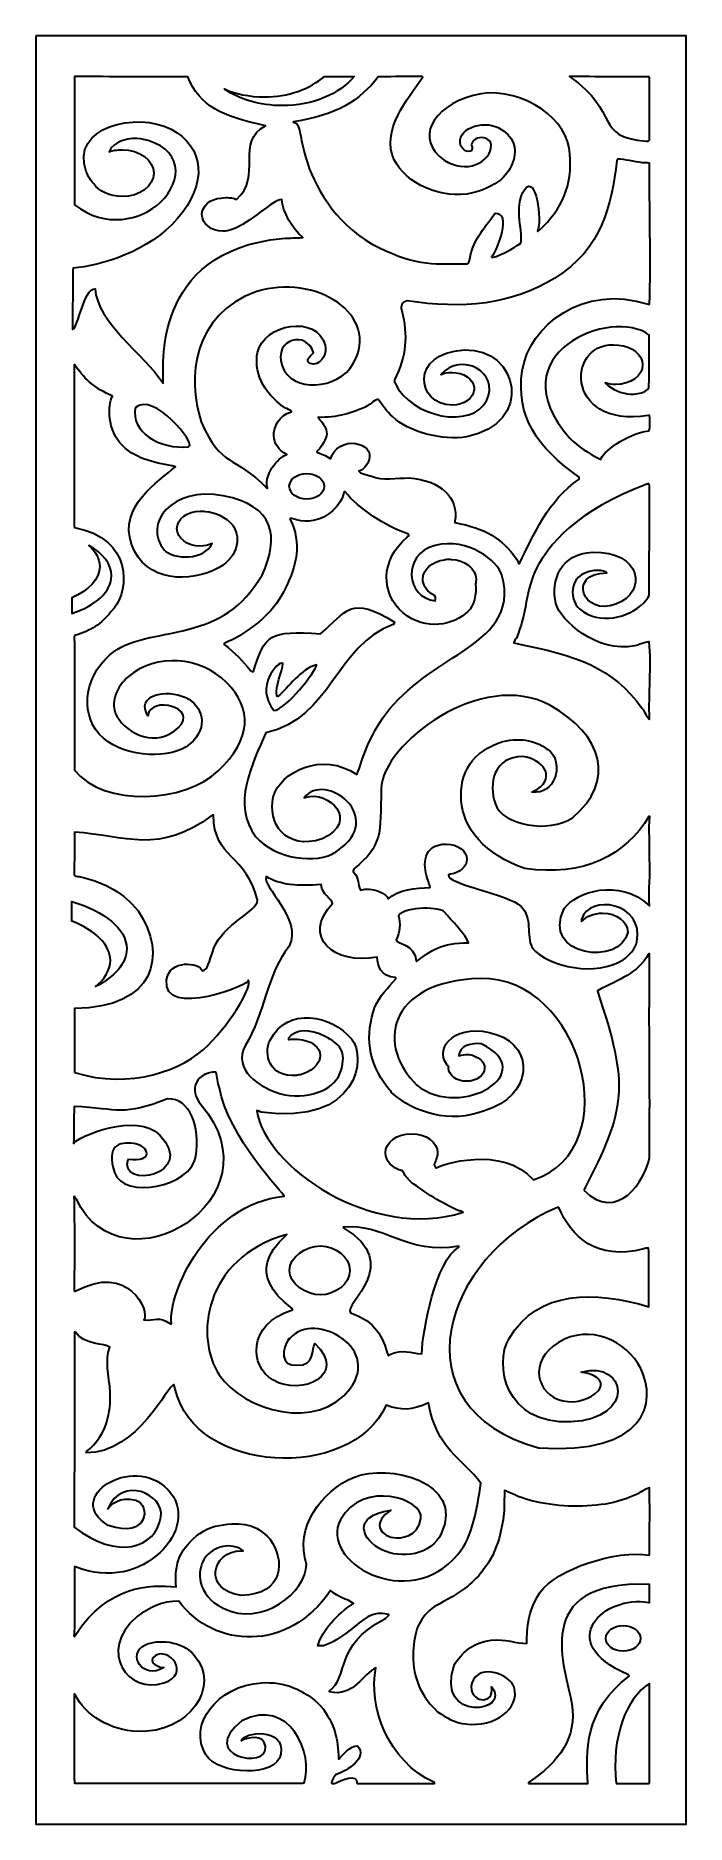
# Model space of a CAD drawing. Header units: centimetres. Extents: x 20.9 to 27, y -8.4 to 8.4.
import ezdxf

# ---------------------------------------------------------------- set-up
doc = ezdxf.new("R2010")
doc.units = ezdxf.units.CM
doc.header["$MEASUREMENT"] = 0
doc.layers.add('layer 1', color=7, linetype='Continuous')

msp = doc.modelspace()

# ---------------------------------------------------------------- linework, layer by layer
at = {"layer": 'layer 1', "color": 250, "lineweight": 30}
for points, knots in [([(20.87366, 8.40077), (20.87366, 8.40077), (26.99977, 8.40077), (26.99977, 8.40077), (26.99977, 8.40077), (26.99977, 8.40077), (26.99977, -8.44603), (26.99977, -8.44603), (26.99977, -8.44603), (26.99977, -8.44603), (20.87366, -8.44603), (20.87366, -8.44603), (20.87366, -8.44603), (20.87366, -8.44603), (20.87366, 8.40077), (20.87366, 8.40077)], [0, 0, 0, 0, 0.2, 0.2, 0.2, 0.2, 0.4, 0.4, 0.4, 0.4, 0.6, 0.6, 0.6, 0.6, 1, 1, 1, 1]), ([(22.63429, 6.56004), (22.66493, 6.56004), (22.69396, 6.56572), (22.71982, 6.57581), (22.71982, 6.57581), (22.89849, 6.63549), (23.10014, 6.8578), (23.19154, 6.8578), (23.19154, 6.8578), (23.19787, 6.74322), (23.28868, 6.58594), (23.3897, 6.49946), (23.3897, 6.49946), (23.30603, 6.49711), (23.28262, 6.49711), (23.1949, 6.49125), (23.1949, 6.49125), (21.95333, 6.373), (22.07737, 5.25323), (22.07484, 5.12941), (22.07484, 5.12941), (21.88938, 5.39573), (21.44364, 5.71216), (21.43383, 6.01854), (21.43383, 6.01854), (21.32316, 6.01854), (21.27479, 5.65601), (21.2199, 5.63255), (21.2199, 5.63255), (21.22067, 5.79663), (21.2215, 6.13931), (21.22447, 6.21279), (21.22447, 6.21279), (21.48317, 6.23073), (21.94187, 6.37074), (22.20621, 6.67502), (22.20621, 6.67502), (22.49348, 7.00569), (22.46757, 7.35397), (22.14729, 7.52116), (22.14729, 7.52116), (21.82701, 7.68836), (21.19174, 7.54527), (21.34944, 7.12119), (21.34944, 7.12119), (21.36667, 7.07486), (21.39086, 7.03717), (21.41971, 7.00724), (21.41971, 7.00724), (21.46912, 6.93544), (21.57019, 6.88605), (21.68639, 6.88605), (21.68639, 6.88605), (21.85102, 6.88605), (21.98529, 6.98518), (21.98529, 7.10673), (21.98529, 7.10673), (21.98529, 7.22828), (21.85102, 7.32741), (21.68639, 7.32741), (21.68639, 7.32741), (21.64256, 7.32741), (21.6009, 7.32038), (21.56333, 7.30778), (21.56333, 7.30778), (21.59967, 7.41545), (21.7797, 7.44657), (21.85954, 7.43102), (21.85954, 7.43102), (22.27145, 7.35076), (22.25712, 7.03036), (22.04887, 6.83301), (22.04887, 6.83301), (21.86512, 6.65889), (21.5275, 6.58376), (21.2395, 6.80855), (21.2395, 6.80855), (21.23749, 8.01378), (21.23749, 8.01378), (21.2395, 8.01554), (21.2395, 8.01554), (21.59442, 8.01554), (21.94935, 8.01554), (22.30493, 8.01496), (22.30493, 8.01496), (22.42399, 7.72862), (22.62143, 7.64862), (23.03599, 7.55255), (23.03599, 7.55255), (22.7537, 7.40702), (23.00992, 7.07302), (22.76543, 6.85949), (22.76543, 6.85949), (22.72805, 6.87687), (22.67256, 6.88089), (22.61877, 6.87218), (22.61877, 6.87218), (22.51816, 6.86583), (22.43854, 6.79828), (22.43854, 6.71636), (22.43854, 6.71636), (22.43854, 6.63026), (22.52648, 6.56004), (22.63429, 6.56004)], [0, 0, 0, 0, 0.03703704, 0.03703704, 0.03703704, 0.03703704, 0.07407407, 0.07407407, 0.07407407, 0.07407407, 0.11111111, 0.11111111, 0.11111111, 0.11111111, 0.14814815, 0.14814815, 0.14814815, 0.14814815, 0.18518519, 0.18518519, 0.18518519, 0.18518519, 0.22222222, 0.22222222, 0.22222222, 0.22222222, 0.25925926, 0.25925926, 0.25925926, 0.25925926, 0.2962963, 0.2962963, 0.2962963, 0.2962963, 0.33333333, 0.33333333, 0.33333333, 0.33333333, 0.37037037, 0.37037037, 0.37037037, 0.37037037, 0.40740741, 0.40740741, 0.40740741, 0.40740741, 0.44444444, 0.44444444, 0.44444444, 0.44444444, 0.48148148, 0.48148148, 0.48148148, 0.48148148, 0.51851852, 0.51851852, 0.51851852, 0.51851852, 0.55555556, 0.55555556, 0.55555556, 0.55555556, 0.59259259, 0.59259259, 0.59259259, 0.59259259, 0.62962963, 0.62962963, 0.62962963, 0.62962963, 0.66666667, 0.66666667, 0.66666667, 0.66666667, 0.7037037, 0.7037037, 0.7037037, 0.7037037, 0.74074074, 0.74074074, 0.74074074, 0.74074074, 0.77777778, 0.77777778, 0.77777778, 0.77777778, 0.81481481, 0.81481481, 0.81481481, 0.81481481, 0.85185185, 0.85185185, 0.85185185, 0.85185185, 0.88888889, 0.88888889, 0.88888889, 0.88888889, 0.92592593, 0.92592593, 0.92592593, 0.92592593, 1, 1, 1, 1]), ([(22.64991, 7.89924), (22.79208, 7.80198), (22.98454, 7.74264), (23.19524, 7.74264), (23.19524, 7.74264), (23.48188, 7.74264), (23.73387, 7.85306), (23.87353, 8.01789), (23.87353, 8.01789), (23.87353, 8.01789), (23.59233, 8.01789), (23.59233, 8.01789), (23.59233, 8.01789), (23.45722, 7.90001), (23.2532, 7.8247), (23.02559, 7.8247), (23.02559, 7.8247), (22.88858, 7.82472), (22.74543, 7.85499), (22.65009, 7.89944), (22.65009, 7.89944), (22.65004, 7.89946), (22.64968, 7.89942), (22.64991, 7.89924)], [0, 0, 0, 0, 0.14285714, 0.14285714, 0.14285714, 0.14285714, 0.28571429, 0.28571429, 0.28571429, 0.28571429, 0.42857143, 0.42857143, 0.42857143, 0.42857143, 0.57142857, 0.57142857, 0.57142857, 0.57142857, 0.71428571, 0.71428571, 0.71428571, 0.71428571, 1, 1, 1, 1]), ([(24.10319, 6.40662), (23.73744, 6.58609), (23.51994, 6.93563), (23.43206, 7.20244), (23.43206, 7.20244), (23.34417, 7.46926), (23.37641, 7.57743), (23.29814, 7.58682), (23.29814, 7.58682), (23.29882, 7.58857), (23.29949, 7.58974), (23.30017, 7.59092), (23.30017, 7.59092), (23.71124, 7.65336), (23.92374, 7.78965), (24.09974, 8.01319), (24.09974, 8.01319), (24.18004, 8.01378), (24.19353, 8.01613), (24.51066, 8.01789), (24.51066, 8.01789), (24.51403, 8.01731), (24.51642, 8.01307), (24.52048, 8.01189), (24.52048, 8.01189), (24.37646, 7.80861), (24.11955, 7.50619), (24.25041, 7.23171), (24.25041, 7.23171), (24.35462, 7.01311), (24.70135, 6.84872), (24.98674, 6.921), (24.98674, 6.921), (25.27214, 6.99328), (25.34196, 7.13106), (25.37468, 7.23496), (25.37468, 7.23496), (25.4074, 7.33886), (25.37673, 7.46106), (25.22877, 7.53523), (25.22877, 7.53523), (25.08081, 7.60942), (24.82211, 7.52607), (24.87839, 7.36161), (24.87839, 7.36161), (24.89593, 7.33403), (24.91753, 7.30647), (24.96745, 7.31234), (24.96745, 7.31234), (24.98157, 7.3208), (24.98318, 7.33535), (24.98329, 7.35114), (24.98329, 7.35114), (24.97996, 7.35817), (24.97813, 7.36573), (24.97813, 7.37358), (24.97813, 7.37358), (24.97813, 7.41117), (25.01964, 7.44181), (25.07055, 7.44181), (25.07055, 7.44181), (25.12144, 7.44181), (25.16297, 7.41117), (25.16297, 7.37358), (25.16297, 7.37358), (25.16297, 7.20208), (24.92029, 7.09422), (24.72113, 7.2305), (24.72113, 7.2305), (24.44033, 7.42265), (24.60426, 7.73237), (24.99326, 7.83938), (24.99326, 7.83938), (25.38224, 7.94639), (25.84972, 7.66036), (25.89613, 7.34605), (25.89613, 7.34605), (25.94254, 7.03175), (25.85189, 6.81481), (25.65705, 6.6062), (25.65705, 6.6062), (25.63004, 6.58099), (25.61858, 6.57276), (25.60643, 6.55987), (25.60643, 6.55987), (25.60306, 6.56046), (25.60036, 6.56046), (25.59766, 6.56046), (25.59766, 6.56046), (25.64683, 6.65899), (25.58341, 7.10964), (25.47621, 6.95106), (25.47621, 6.95106), (25.36901, 6.79248), (25.47264, 6.51814), (25.43978, 6.44491), (25.43978, 6.44491), (25.35743, 6.39576), (25.27647, 6.33658), (25.17056, 6.3112), (25.17056, 6.3112), (25.16312, 6.31412), (25.16717, 6.32117), (25.16717, 6.32117), (25.16717, 6.32117), (25.22014, 6.37591), (25.35733, 6.74537), (25.19957, 6.72879), (25.19957, 6.72879), (25.09228, 6.58216), (24.9796, 6.45958), (24.95936, 6.28245), (24.95936, 6.28245), (24.95329, 6.27307), (24.95464, 6.26135), (24.94113, 6.25195), (24.94113, 6.25195), (24.64744, 6.25263), (24.46895, 6.22716), (24.10319, 6.40662)], [0, 0, 0, 0, 0.03225806, 0.03225806, 0.03225806, 0.03225806, 0.06451613, 0.06451613, 0.06451613, 0.06451613, 0.09677419, 0.09677419, 0.09677419, 0.09677419, 0.12903226, 0.12903226, 0.12903226, 0.12903226, 0.16129032, 0.16129032, 0.16129032, 0.16129032, 0.19354839, 0.19354839, 0.19354839, 0.19354839, 0.22580645, 0.22580645, 0.22580645, 0.22580645, 0.25806452, 0.25806452, 0.25806452, 0.25806452, 0.29032258, 0.29032258, 0.29032258, 0.29032258, 0.32258065, 0.32258065, 0.32258065, 0.32258065, 0.35483871, 0.35483871, 0.35483871, 0.35483871, 0.38709677, 0.38709677, 0.38709677, 0.38709677, 0.41935484, 0.41935484, 0.41935484, 0.41935484, 0.4516129, 0.4516129, 0.4516129, 0.4516129, 0.48387097, 0.48387097, 0.48387097, 0.48387097, 0.51612903, 0.51612903, 0.51612903, 0.51612903, 0.5483871, 0.5483871, 0.5483871, 0.5483871, 0.58064516, 0.58064516, 0.58064516, 0.58064516, 0.61290323, 0.61290323, 0.61290323, 0.61290323, 0.64516129, 0.64516129, 0.64516129, 0.64516129, 0.67741935, 0.67741935, 0.67741935, 0.67741935, 0.70967742, 0.70967742, 0.70967742, 0.70967742, 0.74193548, 0.74193548, 0.74193548, 0.74193548, 0.77419355, 0.77419355, 0.77419355, 0.77419355, 0.80645161, 0.80645161, 0.80645161, 0.80645161, 0.83870968, 0.83870968, 0.83870968, 0.83870968, 0.87096774, 0.87096774, 0.87096774, 0.87096774, 0.90322581, 0.90322581, 0.90322581, 0.90322581, 0.93548387, 0.93548387, 0.93548387, 0.93548387, 1, 1, 1, 1]), ([(26.6226, 7.40852), (26.1273, 7.44563), (26.38754, 7.68042), (25.90197, 8.01554), (25.90197, 8.01554), (26.15096, 8.01554), (26.40061, 8.01554), (26.65026, 8.01496), (26.65026, 8.01496), (26.6516, 8.01261), (26.65296, 8.00968), (26.65498, 8.00675), (26.65498, 8.00675), (26.65364, 7.81261), (26.657, 7.61438), (26.65296, 7.41674), (26.65296, 7.41674), (26.64216, 7.40734), (26.6334, 7.40911), (26.6226, 7.40852)], [0, 0, 0, 0, 0.16666667, 0.16666667, 0.16666667, 0.16666667, 0.33333333, 0.33333333, 0.33333333, 0.33333333, 0.5, 0.5, 0.5, 0.5, 0.66666667, 0.66666667, 0.66666667, 0.66666667, 1, 1, 1, 1]), ([(24.79417, 4.92178), (24.90647, 4.92178), (24.99849, 4.98794), (25.00243, 5.07015), (25.00243, 5.07015), (25.00307, 5.07582), (25.0029, 5.08153), (25.00199, 5.08723), (25.00199, 5.08723), (24.99393, 5.16661), (24.90367, 5.22951), (24.79417, 5.22951), (24.79417, 5.22951), (24.75689, 5.22951), (24.72185, 5.22221), (24.69151, 5.20946), (24.69151, 5.20946), (24.69106, 5.20936), (24.6906, 5.20928), (24.69013, 5.20918), (24.69013, 5.20918), (24.87594, 5.42947), (25.25418, 5.23316), (25.11797, 4.96311), (25.11797, 4.96311), (24.98175, 4.69307), (24.41171, 4.80212), (24.25764, 5.12706), (24.25764, 5.12706), (24.25088, 5.14876), (24.25088, 5.14876), (24.25088, 5.15873), (24.25088, 5.15873), (24.3648, 5.38532), (24.38044, 5.5731), (24.32037, 5.81325), (24.32037, 5.81325), (24.3062, 5.85549), (24.32375, 5.89009), (24.37099, 5.90476), (24.37099, 5.90476), (24.89164, 5.82349), (25.3563, 5.86681), (25.76095, 6.11717), (25.76095, 6.11717), (26.20851, 6.39407), (26.29442, 6.79934), (26.34662, 7.22495), (26.34662, 7.22495), (26.34865, 7.22963), (26.35068, 7.23433), (26.3527, 7.23844), (26.3527, 7.23844), (26.4249, 7.23844), (26.50722, 7.21439), (26.58684, 7.20442), (26.58684, 7.20442), (26.60842, 7.20384), (26.63069, 7.20325), (26.65296, 7.20208), (26.65296, 7.20208), (26.65318, 6.80186), (26.66648, 6.28558), (26.6543, 5.87191), (26.6543, 5.87191), (26.65026, 5.87191), (26.64621, 5.87191), (26.64284, 5.87133), (26.64284, 5.87133), (26.02989, 6.07223), (25.5188, 5.66797), (25.4554, 5.24364), (25.4554, 5.24364), (25.39201, 4.81932), (25.59416, 4.52274), (25.99103, 4.2444), (25.99103, 4.2444), (25.99103, 4.23794), (25.99103, 4.2309), (25.99103, 4.22387), (25.99103, 4.22387), (25.6978, 4.02336), (25.56285, 3.70183), (25.4283, 3.43034), (25.4283, 3.43034), (25.42561, 3.42976), (25.42359, 3.42917), (25.42155, 3.42858), (25.42155, 3.42858), (25.41886, 3.44676), (25.40536, 3.46437), (25.39794, 3.47726), (25.39794, 3.47726), (25.26325, 3.66593), (25.1127, 3.75948), (24.8217, 3.81566), (24.8217, 3.81566), (24.82104, 3.81978), (24.82037, 3.82388), (24.81969, 3.8274), (24.81969, 3.8274), (24.86423, 4.04769), (24.68129, 4.21537), (24.39122, 4.23677), (24.39122, 4.23677), (24.27921, 4.23442), (24.1301, 4.20921), (24.03631, 4.2526), (24.03631, 4.2526), (24.01809, 4.25495), (23.91756, 4.28017), (23.91756, 4.30011), (23.91756, 4.30011), (24.02678, 4.3406), (24.08608, 4.52421), (23.88596, 4.56059), (23.88596, 4.56059), (23.79077, 4.57789), (23.66792, 4.51361), (23.65373, 4.4174), (23.65373, 4.4174), (23.65104, 4.418), (23.64834, 4.418), (23.64564, 4.418), (23.64564, 4.418), (23.60448, 4.44908), (23.56332, 4.4614), (23.52283, 4.47605), (23.52283, 4.47605), (23.52216, 4.47899), (23.52216, 4.48193), (23.52216, 4.48427), (23.52216, 4.48427), (23.67029, 4.64983), (23.61147, 4.70741), (23.53228, 4.80684), (23.53228, 4.80684), (23.70497, 4.80084), (23.85898, 4.84544), (24.00122, 4.91651), (24.00122, 4.91651), (24.02282, 4.93118), (24.07274, 4.97517), (24.09974, 4.97517), (24.09974, 4.97517), (24.13685, 4.91945), (24.18004, 4.86431), (24.23536, 4.81036), (24.23536, 4.81036), (24.37562, 4.67258), (24.70803, 4.58092), (24.93282, 4.6239), (24.93282, 4.6239), (25.56873, 4.74225), (25.42714, 5.46675), (24.90837, 5.44119), (24.90837, 5.44119), (24.38959, 5.41564), (24.4583, 4.92178), (24.79417, 4.92178)], [0, 0, 0, 0, 0.02439024, 0.02439024, 0.02439024, 0.02439024, 0.04878049, 0.04878049, 0.04878049, 0.04878049, 0.07317073, 0.07317073, 0.07317073, 0.07317073, 0.09756098, 0.09756098, 0.09756098, 0.09756098, 0.12195122, 0.12195122, 0.12195122, 0.12195122, 0.14634146, 0.14634146, 0.14634146, 0.14634146, 0.17073171, 0.17073171, 0.17073171, 0.17073171, 0.19512195, 0.19512195, 0.19512195, 0.19512195, 0.2195122, 0.2195122, 0.2195122, 0.2195122, 0.24390244, 0.24390244, 0.24390244, 0.24390244, 0.26829268, 0.26829268, 0.26829268, 0.26829268, 0.29268293, 0.29268293, 0.29268293, 0.29268293, 0.31707317, 0.31707317, 0.31707317, 0.31707317, 0.34146341, 0.34146341, 0.34146341, 0.34146341, 0.36585366, 0.36585366, 0.36585366, 0.36585366, 0.3902439, 0.3902439, 0.3902439, 0.3902439, 0.41463415, 0.41463415, 0.41463415, 0.41463415, 0.43902439, 0.43902439, 0.43902439, 0.43902439, 0.46341463, 0.46341463, 0.46341463, 0.46341463, 0.48780488, 0.48780488, 0.48780488, 0.48780488, 0.51219512, 0.51219512, 0.51219512, 0.51219512, 0.53658537, 0.53658537, 0.53658537, 0.53658537, 0.56097561, 0.56097561, 0.56097561, 0.56097561, 0.58536585, 0.58536585, 0.58536585, 0.58536585, 0.6097561, 0.6097561, 0.6097561, 0.6097561, 0.63414634, 0.63414634, 0.63414634, 0.63414634, 0.65853659, 0.65853659, 0.65853659, 0.65853659, 0.68292683, 0.68292683, 0.68292683, 0.68292683, 0.70731707, 0.70731707, 0.70731707, 0.70731707, 0.73170732, 0.73170732, 0.73170732, 0.73170732, 0.75609756, 0.75609756, 0.75609756, 0.75609756, 0.7804878, 0.7804878, 0.7804878, 0.7804878, 0.80487805, 0.80487805, 0.80487805, 0.80487805, 0.82926829, 0.82926829, 0.82926829, 0.82926829, 0.85365854, 0.85365854, 0.85365854, 0.85365854, 0.87804878, 0.87804878, 0.87804878, 0.87804878, 0.90243902, 0.90243902, 0.90243902, 0.90243902, 0.92682927, 0.92682927, 0.92682927, 0.92682927, 0.95121951, 0.95121951, 0.95121951, 0.95121951, 1, 1, 1, 1]), ([(23.05119, 4.13824), (22.73972, 4.45903), (22.61832, 4.32845), (22.43178, 4.76286), (22.43178, 4.76286), (22.29562, 5.18774), (22.35487, 5.76911), (22.94525, 5.98862), (22.94525, 5.98862), (23.51103, 6.16693), (24.12403, 5.77399), (23.8642, 5.31246), (23.8642, 5.31246), (23.72571, 5.06647), (23.28005, 5.03276), (23.19369, 5.29257), (23.19369, 5.29257), (23.10733, 5.55238), (23.43465, 5.62674), (23.48841, 5.41268), (23.48841, 5.41268), (23.44928, 5.37691), (23.39059, 5.32589), (23.48707, 5.30653), (23.48707, 5.30653), (23.58153, 5.31533), (23.61257, 5.41972), (23.60043, 5.48718), (23.60043, 5.48718), (23.52301, 5.77792), (23.01972, 5.68778), (22.96201, 5.41592), (22.96201, 5.41592), (22.92752, 5.25344), (22.99962, 5.04561), (23.22527, 4.89305), (23.22527, 4.89305), (23.23607, 4.88836), (23.27588, 4.87781), (23.2806, 4.85728), (23.2806, 4.85728), (23.15771, 4.83129), (23.11384, 4.69905), (23.11462, 4.63266), (23.11462, 4.63266), (23.12271, 4.56051), (23.1578, 4.49483), (23.23809, 4.45553), (23.23809, 4.45553), (23.1909, 4.45313), (23.01581, 4.29043), (23.05591, 4.14), (23.05591, 4.14), (23.05388, 4.13942), (23.05254, 4.13883), (23.05119, 4.13824)], [0, 0, 0, 0, 0.06666667, 0.06666667, 0.06666667, 0.06666667, 0.13333333, 0.13333333, 0.13333333, 0.13333333, 0.2, 0.2, 0.2, 0.2, 0.26666667, 0.26666667, 0.26666667, 0.26666667, 0.33333333, 0.33333333, 0.33333333, 0.33333333, 0.4, 0.4, 0.4, 0.4, 0.46666667, 0.46666667, 0.46666667, 0.46666667, 0.53333333, 0.53333333, 0.53333333, 0.53333333, 0.6, 0.6, 0.6, 0.6, 0.66666667, 0.66666667, 0.66666667, 0.66666667, 0.73333333, 0.73333333, 0.73333333, 0.73333333, 0.8, 0.8, 0.8, 0.8, 0.86666667, 0.86666667, 0.86666667, 0.86666667, 1, 1, 1, 1]), ([(26.33722, 5.11534), (26.47576, 5.11534), (26.58876, 5.19877), (26.58876, 5.30106), (26.58876, 5.30106), (26.58876, 5.39732), (26.48867, 5.47688), (26.36139, 5.48591), (26.36139, 5.48591), (25.86867, 5.553), (25.83408, 4.69852), (26.64081, 4.82327), (26.64081, 4.82327), (26.64486, 4.82385), (26.64959, 4.82444), (26.6543, 4.82444), (26.6543, 4.82444), (26.6543, 4.8221), (26.66577, 4.70597), (26.64757, 4.67957), (26.64757, 4.67957), (26.43901, 4.65687), (26.19745, 4.46519), (26.19548, 4.40979), (26.19548, 4.40979), (26.07539, 4.46668), (25.98563, 4.52943), (25.89995, 4.61213), (25.89995, 4.61213), (25.2023, 5.41075), (26.30346, 5.84993), (26.65026, 5.58101), (26.65026, 5.58101), (26.65026, 5.17399), (26.65026, 5.17399), (26.64824, 5.08836), (26.64824, 5.08836), (26.62723, 5.02568), (26.46475, 5.01341), (26.42219, 5.03264), (26.42219, 5.03264), (26.37472, 5.03756), (26.26367, 5.0901), (26.23684, 5.13083), (26.23684, 5.13083), (26.26762, 5.12088), (26.30156, 5.11534), (26.33722, 5.11534)], [0, 0, 0, 0, 0.07692308, 0.07692308, 0.07692308, 0.07692308, 0.15384615, 0.15384615, 0.15384615, 0.15384615, 0.23076923, 0.23076923, 0.23076923, 0.23076923, 0.30769231, 0.30769231, 0.30769231, 0.30769231, 0.38461538, 0.38461538, 0.38461538, 0.38461538, 0.46153846, 0.46153846, 0.46153846, 0.46153846, 0.53846154, 0.53846154, 0.53846154, 0.53846154, 0.61538462, 0.61538462, 0.61538462, 0.61538462, 0.69230769, 0.69230769, 0.69230769, 0.69230769, 0.76923077, 0.76923077, 0.76923077, 0.76923077, 0.84615385, 0.84615385, 0.84615385, 0.84615385, 1, 1, 1, 1]), ([(22.42144, 3.59409), (22.46271, 3.59409), (22.50136, 3.60283), (22.53433, 3.61798), (22.53433, 3.61798), (22.46141, 3.45729), (22.17149, 3.46436), (22.08468, 3.55631), (22.08468, 3.55631), (21.87915, 3.80364), (22.15085, 4.15968), (22.63934, 4.06651), (22.63934, 4.06651), (23.12785, 3.97333), (23.1687, 3.6793), (23.00464, 3.32067), (23.00464, 3.32067), (22.813, 2.99747), (22.60116, 2.88851), (22.31572, 2.8116), (22.31572, 2.8116), (21.99467, 2.72509), (21.74872, 2.72749), (21.56853, 2.56644), (21.56853, 2.56644), (21.31531, 2.34013), (21.29014, 1.97562), (21.51054, 1.78406), (21.51054, 1.78406), (21.73094, 1.5925), (22.15638, 1.58654), (22.3228, 1.72685), (22.3228, 1.72685), (22.51306, 1.88728), (22.44182, 2.09242), (22.28687, 2.16647), (22.28687, 2.16647), (22.09984, 2.25582), (21.80797, 2.18363), (21.93014, 1.99628), (21.93014, 1.99628), (21.9495, 2.18809), (22.41868, 2.07682), (22.21473, 1.88079), (22.21473, 1.88079), (22.01759, 1.69131), (21.73482, 1.81977), (21.63717, 1.9901), (21.63717, 1.9901), (21.56593, 2.1144), (21.63776, 2.27416), (21.74733, 2.36628), (21.74733, 2.36628), (22.00703, 2.58463), (22.4254, 2.55651), (22.67018, 2.30918), (22.67018, 2.30918), (22.91494, 2.06185), (22.90765, 1.78051), (22.593, 1.47621), (22.593, 1.47621), (22.27832, 1.17191), (21.51399, 1.13451), (21.23883, 1.48319), (21.23883, 1.48319), (21.23815, 1.90311), (21.23749, 2.32305), (21.2368, 2.74239), (21.2368, 2.74239), (21.23815, 2.74531), (21.24018, 2.74825), (21.2422, 2.7506), (21.2422, 2.7506), (21.40444, 2.8065), (21.4678, 2.83566), (21.61129, 3.00925), (21.61129, 3.00925), (21.75476, 3.18283), (21.7861, 3.66836), (21.2395, 3.76816), (21.2395, 3.76816), (21.23815, 3.7711), (21.23749, 3.77403), (21.2368, 3.77638), (21.2368, 3.77638), (21.23614, 4.28487), (21.23546, 4.79335), (21.23546, 5.30184), (21.23546, 5.30184), (21.23815, 5.30184), (21.24152, 5.30184), (21.2449, 5.30184), (21.2449, 5.30184), (21.24827, 5.29715), (21.24827, 5.29715), (21.25234, 5.28366), (21.25234, 5.28366), (21.34657, 5.15321), (21.42831, 5.08291), (21.59577, 5.00684), (21.59577, 5.00684), (21.54759, 4.92165), (21.54815, 4.67827), (21.6897, 4.5399), (21.6897, 4.5399), (21.83125, 4.40152), (22.01728, 4.37782), (22.18954, 4.34176), (22.18954, 4.34176), (22.02607, 4.19736), (21.6498, 3.97242), (21.77662, 3.61028), (21.77662, 3.61028), (21.90343, 3.24815), (22.33788, 3.24545), (22.5947, 3.38894), (22.5947, 3.38894), (22.80137, 3.5044), (22.79827, 3.70282), (22.72552, 3.79289), (22.72552, 3.79289), (22.66433, 3.86865), (22.56373, 3.91256), (22.46972, 3.91965), (22.46972, 3.91965), (22.45418, 3.92232), (22.43803, 3.92373), (22.42144, 3.92373), (22.42144, 3.92373), (22.3013, 3.92373), (22.20333, 3.84969), (22.20333, 3.75891), (22.20333, 3.75891), (22.20333, 3.66813), (22.3013, 3.59409), (22.42144, 3.59409)], [0, 0, 0, 0, 0.02857143, 0.02857143, 0.02857143, 0.02857143, 0.05714286, 0.05714286, 0.05714286, 0.05714286, 0.08571429, 0.08571429, 0.08571429, 0.08571429, 0.11428571, 0.11428571, 0.11428571, 0.11428571, 0.14285714, 0.14285714, 0.14285714, 0.14285714, 0.17142857, 0.17142857, 0.17142857, 0.17142857, 0.2, 0.2, 0.2, 0.2, 0.22857143, 0.22857143, 0.22857143, 0.22857143, 0.25714286, 0.25714286, 0.25714286, 0.25714286, 0.28571429, 0.28571429, 0.28571429, 0.28571429, 0.31428571, 0.31428571, 0.31428571, 0.31428571, 0.34285714, 0.34285714, 0.34285714, 0.34285714, 0.37142857, 0.37142857, 0.37142857, 0.37142857, 0.4, 0.4, 0.4, 0.4, 0.42857143, 0.42857143, 0.42857143, 0.42857143, 0.45714286, 0.45714286, 0.45714286, 0.45714286, 0.48571429, 0.48571429, 0.48571429, 0.48571429, 0.51428571, 0.51428571, 0.51428571, 0.51428571, 0.54285714, 0.54285714, 0.54285714, 0.54285714, 0.57142857, 0.57142857, 0.57142857, 0.57142857, 0.6, 0.6, 0.6, 0.6, 0.62857143, 0.62857143, 0.62857143, 0.62857143, 0.65714286, 0.65714286, 0.65714286, 0.65714286, 0.68571429, 0.68571429, 0.68571429, 0.68571429, 0.71428571, 0.71428571, 0.71428571, 0.71428571, 0.74285714, 0.74285714, 0.74285714, 0.74285714, 0.77142857, 0.77142857, 0.77142857, 0.77142857, 0.8, 0.8, 0.8, 0.8, 0.82857143, 0.82857143, 0.82857143, 0.82857143, 0.85714286, 0.85714286, 0.85714286, 0.85714286, 0.88571429, 0.88571429, 0.88571429, 0.88571429, 0.91428571, 0.91428571, 0.91428571, 0.91428571, 0.94285714, 0.94285714, 0.94285714, 0.94285714, 1, 1, 1, 1]), ([(21.81034, 4.89482), (21.98299, 5.05786), (22.39134, 4.54667), (22.31437, 4.53411), (22.31437, 4.53411), (22.3137, 4.53236), (22.31302, 4.5306), (22.31302, 4.52884), (22.31302, 4.52884), (22.03729, 4.50155), (21.76798, 4.67019), (21.81034, 4.89482)], [0, 0, 0, 0, 0.25, 0.25, 0.25, 0.25, 0.5, 0.5, 0.5, 0.5, 1, 1, 1, 1]), ([(23.42554, 4.03564), (23.51578, 4.03564), (23.58938, 4.08998), (23.58938, 4.1566), (23.58938, 4.1566), (23.58938, 4.22323), (23.51578, 4.27756), (23.42554, 4.27756), (23.42554, 4.27756), (23.3353, 4.27756), (23.2617, 4.22323), (23.2617, 4.1566), (23.2617, 4.1566), (23.2617, 4.08998), (23.3353, 4.03564), (23.42554, 4.03564)], [0, 0, 0, 0, 0.2, 0.2, 0.2, 0.2, 0.4, 0.4, 0.4, 0.4, 0.6, 0.6, 0.6, 0.6, 1, 1, 1, 1]), ([(25.0137, 3.23743), (25.01871, 3.252), (25.02138, 3.26726), (25.02138, 3.28296), (25.02138, 3.28296), (25.02138, 3.38149), (24.91651, 3.46251), (24.78496, 3.4683), (24.78496, 3.4683), (24.76877, 3.46961), (24.75169, 3.46974), (24.73363, 3.46846), (24.73363, 3.46846), (24.73, 3.46745), (24.72644, 3.46643), (24.72291, 3.46538), (24.72291, 3.46538), (24.60671, 3.44906), (24.51837, 3.37339), (24.51837, 3.28296), (24.51837, 3.28296), (24.51837, 3.22845), (24.55047, 3.1793), (24.60143, 3.14528), (24.60143, 3.14528), (24.65192, 3.11991), (24.63406, 3.10944), (24.63592, 3.07865), (24.63592, 3.07865), (24.36083, 3.1034), (24.3185, 3.51997), (24.63395, 3.59927), (24.63395, 3.59927), (24.94939, 3.67857), (25.22716, 3.44927), (25.26422, 3.32069), (25.26422, 3.32069), (25.36724, 2.96331), (25.13749, 2.76314), (24.89526, 2.60104), (24.89526, 2.60104), (24.65302, 2.43894), (24.36743, 2.27637), (24.1709, 2.01507), (24.1709, 2.01507), (23.97437, 1.75376), (23.91167, 1.44653), (23.89664, 1.44155), (23.89664, 1.44155), (23.57515, 1.66566), (23.16829, 1.46543), (23.11069, 1.22924), (23.11069, 1.22924), (23.05308, 0.99305), (23.22155, 0.72091), (23.57145, 0.83549), (23.57145, 0.83549), (23.93201, 1.00408), (23.63219, 1.29946), (23.4115, 1.22572), (23.4115, 1.22572), (23.40813, 1.22514), (23.40476, 1.22455), (23.40206, 1.22337), (23.40206, 1.22337), (23.59229, 1.47835), (24.19309, 1.04278), (23.70501, 0.71606), (23.70501, 0.71606), (23.51688, 0.59013), (23.13153, 0.64593), (22.94592, 0.85389), (22.94592, 0.85389), (22.71763, 1.15911), (22.90625, 1.53228), (23.04107, 1.83391), (23.04107, 1.83391), (23.66089, 1.97345), (23.69774, 2.65792), (24.24076, 2.85558), (24.24076, 2.85558), (24.24212, 2.85558), (24.24346, 2.85558), (24.24549, 2.85558), (24.24549, 2.85558), (24.24817, 2.86672), (24.25357, 2.86731), (24.25357, 2.87845), (24.25357, 2.87845), (23.83749, 3.13502), (23.79704, 2.97783), (23.55454, 2.76702), (23.55454, 2.76702), (23.07581, 2.80172), (23.02633, 2.75819), (22.92434, 2.41278), (22.92434, 2.41278), (22.91084, 2.40985), (22.90004, 2.41924), (22.89465, 2.42216), (22.89465, 2.42216), (22.82054, 2.51397), (22.74959, 2.5876), (22.64904, 2.66614), (22.64904, 2.66614), (22.64837, 2.66966), (22.64769, 2.67319), (22.64769, 2.6767), (22.64769, 2.6767), (22.68009, 2.69312), (22.71382, 2.70719), (22.74958, 2.72362), (22.74958, 2.72362), (22.9794, 2.86202), (23.12144, 2.9861), (23.22527, 3.19751), (23.22527, 3.19751), (23.3291, 3.40891), (23.38199, 3.6169), (23.26778, 3.84851), (23.26778, 3.84851), (23.26778, 3.85085), (23.26778, 3.85321), (23.26846, 3.85497), (23.26846, 3.85497), (23.27385, 3.85497), (23.27925, 3.85438), (23.28465, 3.8538), (23.28465, 3.8538), (23.51864, 3.77004), (23.70034, 3.91025), (23.76709, 4.06199), (23.76709, 4.06199), (23.77181, 4.08722), (23.77181, 4.08722), (23.77923, 4.10539), (23.77923, 4.10539), (23.78194, 4.10539), (23.78463, 4.10539), (23.78733, 4.10539), (23.78733, 4.10539), (23.90743, 3.94922), (24.1657, 3.7833), (24.38515, 3.70482), (24.38515, 3.70482), (24.38785, 3.70013), (24.38785, 3.70013), (24.38717, 3.69016), (24.38717, 3.69016), (24.37705, 3.69016), (24.3784, 3.68371), (24.37503, 3.6796), (24.37503, 3.6796), (24.11271, 3.46483), (24.12338, 3.13922), (24.33455, 2.96408), (24.33455, 2.96408), (24.54573, 2.78895), (24.81274, 2.84862), (24.94385, 2.97758), (24.94385, 2.97758), (25.00109, 3.03389), (25.02779, 3.13888), (25.0137, 3.23743)], [0, 0, 0, 0, 0.02380952, 0.02380952, 0.02380952, 0.02380952, 0.04761905, 0.04761905, 0.04761905, 0.04761905, 0.07142857, 0.07142857, 0.07142857, 0.07142857, 0.0952381, 0.0952381, 0.0952381, 0.0952381, 0.11904762, 0.11904762, 0.11904762, 0.11904762, 0.14285714, 0.14285714, 0.14285714, 0.14285714, 0.16666667, 0.16666667, 0.16666667, 0.16666667, 0.19047619, 0.19047619, 0.19047619, 0.19047619, 0.21428571, 0.21428571, 0.21428571, 0.21428571, 0.23809524, 0.23809524, 0.23809524, 0.23809524, 0.26190476, 0.26190476, 0.26190476, 0.26190476, 0.28571429, 0.28571429, 0.28571429, 0.28571429, 0.30952381, 0.30952381, 0.30952381, 0.30952381, 0.33333333, 0.33333333, 0.33333333, 0.33333333, 0.35714286, 0.35714286, 0.35714286, 0.35714286, 0.38095238, 0.38095238, 0.38095238, 0.38095238, 0.4047619, 0.4047619, 0.4047619, 0.4047619, 0.42857143, 0.42857143, 0.42857143, 0.42857143, 0.45238095, 0.45238095, 0.45238095, 0.45238095, 0.47619048, 0.47619048, 0.47619048, 0.47619048, 0.5, 0.5, 0.5, 0.5, 0.52380952, 0.52380952, 0.52380952, 0.52380952, 0.54761905, 0.54761905, 0.54761905, 0.54761905, 0.57142857, 0.57142857, 0.57142857, 0.57142857, 0.5952381, 0.5952381, 0.5952381, 0.5952381, 0.61904762, 0.61904762, 0.61904762, 0.61904762, 0.64285714, 0.64285714, 0.64285714, 0.64285714, 0.66666667, 0.66666667, 0.66666667, 0.66666667, 0.69047619, 0.69047619, 0.69047619, 0.69047619, 0.71428571, 0.71428571, 0.71428571, 0.71428571, 0.73809524, 0.73809524, 0.73809524, 0.73809524, 0.76190476, 0.76190476, 0.76190476, 0.76190476, 0.78571429, 0.78571429, 0.78571429, 0.78571429, 0.80952381, 0.80952381, 0.80952381, 0.80952381, 0.83333333, 0.83333333, 0.83333333, 0.83333333, 0.85714286, 0.85714286, 0.85714286, 0.85714286, 0.88095238, 0.88095238, 0.88095238, 0.88095238, 0.9047619, 0.9047619, 0.9047619, 0.9047619, 0.92857143, 0.92857143, 0.92857143, 0.92857143, 0.95238095, 0.95238095, 0.95238095, 0.95238095, 1, 1, 1, 1]), ([(26.64959, 1.96412), (26.62326, 1.99461), (26.60505, 2.03567), (26.58617, 2.06499), (26.58617, 2.06499), (26.29602, 2.45769), (25.98807, 2.55819), (25.37567, 2.6814), (25.37567, 2.6814), (25.37567, 2.69546), (25.39187, 2.71776), (25.39996, 2.72655), (25.39996, 2.72655), (25.4929, 2.93195), (25.49399, 3.20672), (25.58957, 3.38479), (25.58957, 3.38479), (25.70485, 3.59957), (25.94539, 3.92049), (26.64295, 4.1834), (26.64295, 4.1834), (26.64429, 4.17695), (26.65094, 4.1705), (26.65296, 4.16346), (26.65296, 4.16346), (26.65296, 3.82213), (26.65296, 3.47609), (26.65026, 3.12947), (26.65026, 3.12947), (26.64216, 3.10777), (26.61585, 3.07728), (26.59965, 3.05792), (26.59965, 3.05792), (26.45939, 2.91943), (26.18148, 2.84416), (25.99612, 3.00229), (25.99612, 3.00229), (25.88667, 3.09566), (25.88464, 3.36524), (26.18402, 3.36524), (26.18402, 3.36524), (26.18671, 3.36524), (26.25621, 3.35645), (26.25149, 3.34061), (26.25149, 3.34061), (25.87154, 3.34061), (26.02937, 2.92819), (26.33582, 3.04561), (26.33582, 3.04561), (26.64229, 3.16304), (26.57766, 3.55093), (26.11585, 3.53512), (26.11585, 3.53512), (25.81779, 3.52492), (25.72161, 3.27073), (25.77271, 3.05327), (25.77271, 3.05327), (25.8103, 2.89333), (26.1602, 2.58477), (26.51666, 2.65325), (26.51666, 2.65325), (26.53489, 2.65793), (26.63744, 2.69489), (26.65228, 2.69195), (26.65228, 2.69195), (26.67117, 2.45559), (26.64486, 2.20692), (26.6543, 1.96412), (26.6543, 1.96412), (26.65228, 1.96412), (26.65094, 1.96412), (26.64959, 1.96412)], [0, 0, 0, 0, 0.05263158, 0.05263158, 0.05263158, 0.05263158, 0.10526316, 0.10526316, 0.10526316, 0.10526316, 0.15789474, 0.15789474, 0.15789474, 0.15789474, 0.21052632, 0.21052632, 0.21052632, 0.21052632, 0.26315789, 0.26315789, 0.26315789, 0.26315789, 0.31578947, 0.31578947, 0.31578947, 0.31578947, 0.36842105, 0.36842105, 0.36842105, 0.36842105, 0.42105263, 0.42105263, 0.42105263, 0.42105263, 0.47368421, 0.47368421, 0.47368421, 0.47368421, 0.52631579, 0.52631579, 0.52631579, 0.52631579, 0.57894737, 0.57894737, 0.57894737, 0.57894737, 0.63157895, 0.63157895, 0.63157895, 0.63157895, 0.68421053, 0.68421053, 0.68421053, 0.68421053, 0.73684211, 0.73684211, 0.73684211, 0.73684211, 0.78947368, 0.78947368, 0.78947368, 0.78947368, 0.84210526, 0.84210526, 0.84210526, 0.84210526, 0.89473684, 0.89473684, 0.89473684, 0.89473684, 1, 1, 1, 1]), ([(21.37471, 3.59914), (21.50645, 3.52478), (21.58681, 3.42413), (21.58681, 3.31392), (21.58681, 3.31392), (21.58681, 3.16401), (21.43725, 3.03221), (21.214, 2.95918), (21.214, 2.95918), (21.214, 2.95918), (21.214, 3.10625), (21.214, 3.10625), (21.214, 3.10625), (21.37366, 3.17691), (21.47566, 3.28362), (21.47566, 3.40265), (21.47566, 3.40265), (21.47565, 3.47431), (21.43464, 3.54918), (21.37444, 3.59904), (21.37444, 3.59904), (21.3744, 3.59907), (21.37447, 3.59926), (21.37471, 3.59914)], [0, 0, 0, 0, 0.14285714, 0.14285714, 0.14285714, 0.14285714, 0.28571429, 0.28571429, 0.28571429, 0.28571429, 0.42857143, 0.42857143, 0.42857143, 0.42857143, 0.57142857, 0.57142857, 0.57142857, 0.57142857, 0.71428571, 0.71428571, 0.71428571, 0.71428571, 1, 1, 1, 1]), ([(23.11596, 2.04446), (22.93157, 2.26677), (23.15535, 2.51775), (23.2006, 2.48858), (23.2006, 2.48858), (23.2006, 2.40299), (23.12178, 2.28313), (23.14498, 2.18052), (23.14498, 2.18052), (23.147, 2.17994), (23.1497, 2.17935), (23.15239, 2.17818), (23.15239, 2.17818), (23.25361, 2.25379), (23.37036, 2.44256), (23.51676, 2.47436), (23.51676, 2.47436), (23.51676, 2.4196), (23.22928, 2.0505), (23.11596, 2.04446)], [0, 0, 0, 0, 0.16666667, 0.16666667, 0.16666667, 0.16666667, 0.33333333, 0.33333333, 0.33333333, 0.33333333, 0.5, 0.5, 0.5, 0.5, 0.66666667, 0.66666667, 0.66666667, 0.66666667, 1, 1, 1, 1]), ([(26.44878, -0.04174), (26.44878, 0.05617), (26.34539, 0.13604), (26.21276, 0.13604), (26.21276, 0.13604), (26.12986, 0.13604), (26.05653, 0.10484), (26.01319, 0.05753), (26.01319, 0.05753), (26.01315, 0.06326), (26.01349, 0.06966), (26.01398, 0.07737), (26.01398, 0.07737), (26.08276, 0.32167), (26.60939, 0.2375), (26.5341, -0.13286), (26.5341, -0.13286), (26.51982, -0.2031), (26.46107, -0.26536), (26.40582, -0.30209), (26.40582, -0.30209), (26.16311, -0.46335), (25.70453, -0.37783), (25.54909, -0.19066), (25.54909, -0.19066), (25.48629, -0.06342), (25.55751, 0.08647), (25.44381, 0.19995), (25.44381, 0.19995), (25.33013, 0.31342), (24.73735, 0.40977), (24.76174, 0.49729), (24.76174, 0.49729), (24.7684, 0.49918), (24.77482, 0.50117), (24.78103, 0.50323), (24.78103, 0.50323), (24.86854, 0.51713), (24.93448, 0.57476), (24.93448, 0.64342), (24.93448, 0.64342), (24.93448, 0.7224), (24.84723, 0.7868), (24.74026, 0.7868), (24.74026, 0.7868), (24.51411, 0.7868), (24.52074, 0.58212), (24.56126, 0.47031), (24.56126, 0.47031), (24.5788, 0.40991), (24.58352, 0.40228), (24.5896, 0.37648), (24.5896, 0.37648), (24.44857, 0.37648), (24.28983, 0.35638), (24.19218, 0.2715), (24.19218, 0.2715), (24.19802, 0.30963), (24.03434, 0.3953), (23.93173, 0.35301), (23.93173, 0.35301), (23.89749, 0.41419), (23.92974, 0.45053), (23.86358, 0.52896), (23.86358, 0.52896), (23.86358, 0.54421), (23.86425, 0.54421), (23.87033, 0.55242), (23.87033, 0.55242), (24.14016, 0.77346), (24.11895, 0.88025), (24.12714, 1.30557), (24.12714, 1.30557), (24.13533, 1.73089), (25.07734, 2.4445), (25.71506, 2.09373), (25.71506, 2.09373), (26.21478, 1.81887), (26.33803, 1.37864), (25.92829, 1.03393), (25.92829, 1.03393), (25.7059, 0.88646), (25.27311, 0.96216), (25.20227, 1.16238), (25.20227, 1.16238), (25.13143, 1.36259), (25.1933, 1.61178), (25.4615, 1.61178), (25.4615, 1.61178), (25.65217, 1.58432), (25.77088, 1.42575), (25.6, 1.30291), (25.6, 1.30291), (25.5784, 1.29998), (25.56932, 1.2832), (25.54774, 1.27967), (25.54774, 1.27967), (25.54774, 1.27851), (25.54841, 1.27734), (25.54909, 1.27557), (25.54909, 1.27557), (25.76169, 1.25123), (25.84424, 1.52992), (25.72114, 1.65973), (25.72114, 1.65973), (25.59476, 1.76212), (25.44882, 1.79407), (25.27311, 1.75239), (25.27311, 1.75239), (24.98088, 1.65915), (24.86271, 1.46015), (24.88042, 1.19757), (24.88042, 1.19757), (24.89811, 0.93499), (25.10292, 0.68681), (25.48026, 0.55771), (25.48026, 0.55771), (26.02691, 0.47309), (26.4397, 0.68606), (26.64757, 1.04742), (26.64757, 1.04742), (26.65026, 1.04742), (26.65296, 1.04742), (26.65633, 1.04742), (26.65633, 1.04742), (26.64621, 0.9178), (26.65836, 0.78527), (26.65296, 0.64861), (26.65296, 0.64861), (26.66577, 0.50492), (26.64149, 0.35478), (26.6543, 0.20639), (26.6543, 0.20639), (26.36418, 0.47608), (25.95873, 0.33226), (25.85166, 0.18001), (25.85166, 0.18001), (25.62145, -0.27523), (26.39013, -0.3667), (26.44878, -0.04174)], [0, 0, 0, 0, 0.02777778, 0.02777778, 0.02777778, 0.02777778, 0.05555556, 0.05555556, 0.05555556, 0.05555556, 0.08333333, 0.08333333, 0.08333333, 0.08333333, 0.11111111, 0.11111111, 0.11111111, 0.11111111, 0.13888889, 0.13888889, 0.13888889, 0.13888889, 0.16666667, 0.16666667, 0.16666667, 0.16666667, 0.19444444, 0.19444444, 0.19444444, 0.19444444, 0.22222222, 0.22222222, 0.22222222, 0.22222222, 0.25, 0.25, 0.25, 0.25, 0.27777778, 0.27777778, 0.27777778, 0.27777778, 0.30555556, 0.30555556, 0.30555556, 0.30555556, 0.33333333, 0.33333333, 0.33333333, 0.33333333, 0.36111111, 0.36111111, 0.36111111, 0.36111111, 0.38888889, 0.38888889, 0.38888889, 0.38888889, 0.41666667, 0.41666667, 0.41666667, 0.41666667, 0.44444444, 0.44444444, 0.44444444, 0.44444444, 0.47222222, 0.47222222, 0.47222222, 0.47222222, 0.5, 0.5, 0.5, 0.5, 0.52777778, 0.52777778, 0.52777778, 0.52777778, 0.55555556, 0.55555556, 0.55555556, 0.55555556, 0.58333333, 0.58333333, 0.58333333, 0.58333333, 0.61111111, 0.61111111, 0.61111111, 0.61111111, 0.63888889, 0.63888889, 0.63888889, 0.63888889, 0.66666667, 0.66666667, 0.66666667, 0.66666667, 0.69444444, 0.69444444, 0.69444444, 0.69444444, 0.72222222, 0.72222222, 0.72222222, 0.72222222, 0.75, 0.75, 0.75, 0.75, 0.77777778, 0.77777778, 0.77777778, 0.77777778, 0.80555556, 0.80555556, 0.80555556, 0.80555556, 0.83333333, 0.83333333, 0.83333333, 0.83333333, 0.86111111, 0.86111111, 0.86111111, 0.86111111, 0.88888889, 0.88888889, 0.88888889, 0.88888889, 0.91666667, 0.91666667, 0.91666667, 0.91666667, 0.94444444, 0.94444444, 0.94444444, 0.94444444, 1, 1, 1, 1]), ([(21.23749, -1.36365), (21.23749, -1.16248), (21.23749, -0.96131), (21.23749, -0.76074), (21.23749, -0.76074), (21.99761, -0.76074), (22.11794, -0.25533), (21.83733, 0.15771), (21.83733, 0.15771), (21.69703, 0.32487), (21.54457, 0.42038), (21.28337, 0.48146), (21.28337, 0.48146), (21.25771, 0.48264), (21.24626, 0.48204), (21.2368, 0.49612), (21.2368, 0.49612), (21.2368, 0.63043), (21.2368, 0.76474), (21.23749, 0.89904), (21.23749, 0.89904), (21.71693, 0.86766), (22.03604, 0.67998), (22.53433, 1.05916), (22.53433, 1.05916), (22.53838, 1.05916), (22.54309, 1.05916), (22.54784, 1.05916), (22.54784, 1.05916), (22.54896, 0.64729), (22.85679, 0.69375), (22.96212, 0.25742), (22.96212, 0.25742), (22.96212, 0.15312), (22.63088, 0.02676), (22.55109, -0.19433), (22.55109, -0.19433), (22.50045, -0.33466), (22.49604, -0.39401), (22.4431, -0.4086), (22.4431, -0.4086), (22.41652, -0.32205), (22.13019, -0.29987), (22.10598, -0.49222), (22.10598, -0.49222), (22.05816, -0.87218), (22.93264, -0.53016), (22.87306, -0.49387), (22.87306, -0.49387), (22.92111, -0.54474), (22.72699, -0.8764), (22.49654, -1.10848), (22.49654, -1.10848), (22.26609, -1.34056), (21.76401, -1.53266), (21.23749, -1.36365)], [0, 0, 0, 0, 0.06666667, 0.06666667, 0.06666667, 0.06666667, 0.13333333, 0.13333333, 0.13333333, 0.13333333, 0.2, 0.2, 0.2, 0.2, 0.26666667, 0.26666667, 0.26666667, 0.26666667, 0.33333333, 0.33333333, 0.33333333, 0.33333333, 0.4, 0.4, 0.4, 0.4, 0.46666667, 0.46666667, 0.46666667, 0.46666667, 0.53333333, 0.53333333, 0.53333333, 0.53333333, 0.6, 0.6, 0.6, 0.6, 0.66666667, 0.66666667, 0.66666667, 0.66666667, 0.73333333, 0.73333333, 0.73333333, 0.73333333, 0.8, 0.8, 0.8, 0.8, 0.86666667, 0.86666667, 0.86666667, 0.86666667, 1, 1, 1, 1]), ([(24.64429, -2.18123), (24.65291, -2.16276), (24.6576, -2.14298), (24.6576, -2.12239), (24.6576, -2.12239), (24.6576, -2.02258), (24.54735, -1.94118), (24.41215, -1.94118), (24.41215, -1.94118), (24.27696, -1.94118), (24.1667, -2.02258), (24.1667, -2.12239), (24.1667, -2.12239), (24.1667, -2.20021), (24.23372, -2.26683), (24.32732, -2.29242), (24.32732, -2.29242), (24.3441, -2.32606), (24.37049, -2.36107), (24.40876, -2.39646), (24.40876, -2.39646), (24.5417, -2.49674), (24.69554, -2.59704), (24.85949, -2.668), (24.85949, -2.668), (24.86693, -2.66918), (24.88918, -2.6686), (24.89862, -2.6815), (24.89862, -2.6815), (24.04113, -2.95587), (23.03009, -2.25132), (22.95606, -1.72434), (22.95606, -1.72434), (22.96819, -1.72434), (22.98101, -1.73196), (22.9972, -1.73959), (22.9972, -1.73959), (23.92325, -1.86364), (23.98792, -1.21575), (23.84832, -1.04901), (23.84832, -1.04901), (23.6614, -0.82576), (23.24403, -0.73549), (23.08074, -1.05882), (23.08074, -1.05882), (23.01443, -1.19014), (23.07555, -1.41778), (23.32827, -1.39207), (23.32827, -1.39207), (23.3438, -1.38914), (23.35999, -1.38621), (23.37618, -1.38327), (23.37618, -1.38327), (23.64861, -1.28951), (23.59613, -1.03766), (23.27947, -1.05055), (23.27947, -1.05055), (23.26394, -1.05465), (23.26394, -1.05465), (23.25248, -1.05406), (23.25248, -1.05406), (23.25248, -1.04996), (23.25248, -1.04643), (23.25248, -1.04292), (23.25248, -1.04292), (23.31751, -0.95839), (23.4539, -0.94855), (23.59889, -1.02545), (23.59889, -1.02545), (23.74389, -1.10235), (23.79969, -1.16628), (23.75001, -1.3432), (23.75001, -1.3432), (23.70034, -1.52011), (23.47376, -1.61517), (23.21811, -1.57578), (23.21811, -1.57578), (22.96209, -1.50889), (22.73136, -1.33779), (22.84588, -1.1138), (22.84588, -1.1138), (23.03921, -0.79779), (23.03206, -0.47433), (23.25968, -0.17365), (23.25968, -0.17365), (23.39068, 0.07804), (22.99588, 0.39755), (23.04314, 0.48028), (23.04314, 0.48028), (23.18212, 0.39948), (23.33894, 0.38668), (23.56197, 0.40639), (23.56197, 0.40639), (23.56829, 0.30313), (23.65756, 0.28201), (23.66791, 0.2281), (23.66791, 0.2281), (23.3755, -0.08568), (23.67738, -0.35793), (24.08826, -0.27746), (24.08826, -0.27746), (24.09013, -0.36026), (24.12415, -0.46337), (24.26301, -0.47042), (24.26301, -0.47042), (24.26572, -0.47335), (24.26572, -0.47335), (24.26505, -0.48214), (24.26505, -0.48214), (24.19218, -0.56485), (24.11206, -0.64695), (24.06819, -0.74724), (24.06819, -0.74724), (23.97293, -1.00923), (24.00191, -1.2657), (24.18609, -1.50676), (24.18609, -1.50676), (24.21781, -1.54194), (24.21781, -1.54194), (24.22456, -1.55191), (24.22456, -1.55191), (24.42704, -1.74324), (24.78037, -1.85258), (25.10074, -1.72502), (25.10074, -1.72502), (25.55109, -1.58657), (25.58103, -1.12888), (25.21093, -1.00633), (25.21093, -1.00633), (24.84084, -0.88378), (24.62087, -1.12426), (24.74519, -1.29008), (24.74519, -1.29008), (24.75062, -1.29734), (24.75646, -1.30402), (24.7626, -1.31019), (24.7626, -1.31019), (24.76206, -1.31427), (24.76177, -1.31842), (24.76177, -1.32261), (24.76177, -1.32261), (24.76177, -1.39156), (24.83793, -1.44779), (24.93132, -1.44779), (24.93132, -1.44779), (25.02471, -1.44779), (25.10087, -1.39156), (25.10087, -1.32261), (25.10087, -1.32261), (25.10087, -1.27108), (25.05833, -1.22666), (24.99785, -1.2075), (24.99785, -1.2075), (24.96671, -1.19346), (24.92072, -1.19018), (24.85784, -1.2075), (24.85784, -1.2075), (24.85784, -1.11602), (24.9825, -1.07974), (25.06954, -1.09557), (25.06954, -1.09557), (25.6342, -1.35744), (24.884, -1.8162), (24.4641, -1.4854), (24.4641, -1.4854), (24.09103, -1.12816), (24.16129, -0.51078), (25.06063, -0.47834), (25.06063, -0.47834), (26.01507, -0.46216), (26.44967, -2.08237), (25.56123, -2.37652), (25.56123, -2.37652), (25.26563, -2.04216), (24.67758, -2.23338), (24.6483, -2.26567), (24.6483, -2.26567), (24.61794, -2.23694), (24.61794, -2.234), (24.63953, -2.20408), (24.63953, -2.20408), (24.64142, -2.19603), (24.643, -2.18848), (24.64429, -2.18123)], [0, 0, 0, 0, 0.0212766, 0.0212766, 0.0212766, 0.0212766, 0.04255319, 0.04255319, 0.04255319, 0.04255319, 0.06382979, 0.06382979, 0.06382979, 0.06382979, 0.08510638, 0.08510638, 0.08510638, 0.08510638, 0.10638298, 0.10638298, 0.10638298, 0.10638298, 0.12765957, 0.12765957, 0.12765957, 0.12765957, 0.14893617, 0.14893617, 0.14893617, 0.14893617, 0.17021277, 0.17021277, 0.17021277, 0.17021277, 0.19148936, 0.19148936, 0.19148936, 0.19148936, 0.21276596, 0.21276596, 0.21276596, 0.21276596, 0.23404255, 0.23404255, 0.23404255, 0.23404255, 0.25531915, 0.25531915, 0.25531915, 0.25531915, 0.27659574, 0.27659574, 0.27659574, 0.27659574, 0.29787234, 0.29787234, 0.29787234, 0.29787234, 0.31914894, 0.31914894, 0.31914894, 0.31914894, 0.34042553, 0.34042553, 0.34042553, 0.34042553, 0.36170213, 0.36170213, 0.36170213, 0.36170213, 0.38297872, 0.38297872, 0.38297872, 0.38297872, 0.40425532, 0.40425532, 0.40425532, 0.40425532, 0.42553191, 0.42553191, 0.42553191, 0.42553191, 0.44680851, 0.44680851, 0.44680851, 0.44680851, 0.46808511, 0.46808511, 0.46808511, 0.46808511, 0.4893617, 0.4893617, 0.4893617, 0.4893617, 0.5106383, 0.5106383, 0.5106383, 0.5106383, 0.53191489, 0.53191489, 0.53191489, 0.53191489, 0.55319149, 0.55319149, 0.55319149, 0.55319149, 0.57446809, 0.57446809, 0.57446809, 0.57446809, 0.59574468, 0.59574468, 0.59574468, 0.59574468, 0.61702128, 0.61702128, 0.61702128, 0.61702128, 0.63829787, 0.63829787, 0.63829787, 0.63829787, 0.65957447, 0.65957447, 0.65957447, 0.65957447, 0.68085106, 0.68085106, 0.68085106, 0.68085106, 0.70212766, 0.70212766, 0.70212766, 0.70212766, 0.72340426, 0.72340426, 0.72340426, 0.72340426, 0.74468085, 0.74468085, 0.74468085, 0.74468085, 0.76595745, 0.76595745, 0.76595745, 0.76595745, 0.78723404, 0.78723404, 0.78723404, 0.78723404, 0.80851064, 0.80851064, 0.80851064, 0.80851064, 0.82978723, 0.82978723, 0.82978723, 0.82978723, 0.85106383, 0.85106383, 0.85106383, 0.85106383, 0.87234043, 0.87234043, 0.87234043, 0.87234043, 0.89361702, 0.89361702, 0.89361702, 0.89361702, 0.91489362, 0.91489362, 0.91489362, 0.91489362, 0.93617021, 0.93617021, 0.93617021, 0.93617021, 0.95744681, 0.95744681, 0.95744681, 0.95744681, 1, 1, 1, 1]), ([(21.43632, -0.55605), (21.61856, -0.46296), (21.72973, -0.33695), (21.72973, -0.19899), (21.72973, -0.19899), (21.72973, -0.01131), (21.52284, 0.15369), (21.214, 0.24513), (21.214, 0.24513), (21.214, 0.24513), (21.214, 0.06101), (21.214, 0.06101), (21.214, 0.06101), (21.43486, -0.02746), (21.57597, -0.16104), (21.57597, -0.31007), (21.57597, -0.31007), (21.57595, -0.39978), (21.51922, -0.49351), (21.43594, -0.55593), (21.43594, -0.55593), (21.4359, -0.55596), (21.43598, -0.5562), (21.43632, -0.55605)], [0, 0, 0, 0, 0.14285714, 0.14285714, 0.14285714, 0.14285714, 0.28571429, 0.28571429, 0.28571429, 0.28571429, 0.42857143, 0.42857143, 0.42857143, 0.42857143, 0.57142857, 0.57142857, 0.57142857, 0.57142857, 0.71428571, 0.71428571, 0.71428571, 0.71428571, 1, 1, 1, 1]), ([(24.4614, -0.31734), (24.46005, -0.31559), (24.4587, -0.31441), (24.45735, -0.31324), (24.45735, -0.31324), (24.44437, -0.15641), (24.27154, -0.15414), (24.2664, -0.11383), (24.2664, -0.11383), (24.30486, -0.04286), (24.3116, 0.03982), (24.28867, 0.11197), (24.28867, 0.11197), (24.35859, 0.20946), (24.698, 0.19037), (24.72321, 0.14657), (24.72321, 0.14657), (24.77339, 0.08293), (24.93427, -0.07538), (24.94924, -0.14374), (24.94924, -0.14374), (24.69458, -0.13751), (24.5874, -0.22463), (24.4614, -0.31734)], [0, 0, 0, 0, 0.14285714, 0.14285714, 0.14285714, 0.14285714, 0.28571429, 0.28571429, 0.28571429, 0.28571429, 0.42857143, 0.42857143, 0.42857143, 0.42857143, 0.57142857, 0.57142857, 0.57142857, 0.57142857, 0.71428571, 0.71428571, 0.71428571, 0.71428571, 1, 1, 1, 1]), ([(26.03422, -2.47387), (26.43349, -1.70663), (26.46551, -1.4989), (26.16309, -0.59652), (26.16309, -0.59652), (26.38094, -0.47681), (26.53172, -0.4415), (26.64757, -0.24696), (26.64757, -0.24696), (26.64959, -0.24696), (26.6516, -0.24756), (26.6543, -0.24813), (26.6543, -0.24813), (26.6543, -0.56132), (26.64891, -0.87979), (26.65498, -1.19884), (26.65498, -1.19884), (26.64959, -1.4094), (26.66038, -1.62171), (26.65296, -1.83636), (26.65296, -1.83636), (26.65498, -1.89677), (26.65296, -1.90674), (26.65296, -2.16655), (26.65296, -2.16655), (26.61617, -2.37938), (26.3514, -2.79096), (26.03422, -2.47387)], [0, 0, 0, 0, 0.125, 0.125, 0.125, 0.125, 0.25, 0.25, 0.25, 0.25, 0.375, 0.375, 0.375, 0.375, 0.5, 0.5, 0.5, 0.5, 0.625, 0.625, 0.625, 0.625, 0.75, 0.75, 0.75, 0.75, 1, 1, 1, 1]), ([(22.1423, -3.7325), (22.0348, -3.65443), (21.98787, -3.70608), (21.89062, -3.69554), (21.89062, -3.69554), (21.95414, -3.61481), (21.74641, -3.1504), (21.2449, -3.42575), (21.2449, -3.42575), (21.2368, -3.42517), (21.2368, -3.42517), (21.23412, -3.42223), (21.23412, -3.42223), (21.2395, -3.12194), (21.23883, -2.82811), (21.23343, -2.53253), (21.23343, -2.53253), (21.24895, -2.5378), (21.24356, -2.54367), (21.25569, -2.55833), (21.25569, -2.55833), (21.68913, -3.4662), (23.1873, -2.55467), (22.43178, -1.67097), (22.43178, -1.67097), (22.30123, -1.51827), (22.39416, -1.36071), (22.5701, -1.36071), (22.5701, -1.36071), (22.5836, -1.40529), (22.58157, -1.45924), (22.60451, -1.50793), (22.60451, -1.50793), (22.68103, -1.96816), (23.21313, -2.51328), (23.21313, -2.52842), (23.21313, -2.52842), (22.4866, -2.60668), (22.11849, -3.44155), (22.15176, -3.73073), (22.15176, -3.73073), (22.14838, -3.73132), (22.14501, -3.73191), (22.1423, -3.7325)], [0, 0, 0, 0, 0.08333333, 0.08333333, 0.08333333, 0.08333333, 0.16666667, 0.16666667, 0.16666667, 0.16666667, 0.25, 0.25, 0.25, 0.25, 0.33333333, 0.33333333, 0.33333333, 0.33333333, 0.41666667, 0.41666667, 0.41666667, 0.41666667, 0.5, 0.5, 0.5, 0.5, 0.58333333, 0.58333333, 0.58333333, 0.58333333, 0.66666667, 0.66666667, 0.66666667, 0.66666667, 0.75, 0.75, 0.75, 0.75, 0.83333333, 0.83333333, 0.83333333, 0.83333333, 1, 1, 1, 1]), ([(21.61587, -2.3079), (21.5323, -2.05109), (21.65567, -2.01463), (21.8002, -2.03459), (21.8002, -2.03459), (21.94474, -2.05455), (21.99273, -2.21739), (21.74228, -2.18069), (21.74228, -2.18069), (21.64941, -2.48017), (22.39853, -2.32688), (22.04171, -1.95408), (22.04171, -1.95408), (21.82929, -1.73214), (21.26436, -1.96793), (21.22988, -2.03362), (21.22988, -2.03362), (21.23242, -1.91613), (21.23356, -1.80059), (21.23424, -1.68504), (21.23424, -1.68504), (21.65978, -1.70675), (21.69014, -1.77935), (22.11576, -1.61328), (22.11576, -1.61328), (22.32507, -1.60538), (22.42294, -1.87256), (22.38086, -2.15617), (22.38086, -2.15617), (22.33876, -2.43978), (21.69944, -2.56471), (21.61587, -2.3079)], [0, 0, 0, 0, 0.11111111, 0.11111111, 0.11111111, 0.11111111, 0.22222222, 0.22222222, 0.22222222, 0.22222222, 0.33333333, 0.33333333, 0.33333333, 0.33333333, 0.44444444, 0.44444444, 0.44444444, 0.44444444, 0.55555556, 0.55555556, 0.55555556, 0.55555556, 0.66666667, 0.66666667, 0.66666667, 0.66666667, 0.77777778, 0.77777778, 0.77777778, 0.77777778, 1, 1, 1, 1]), ([(25.60995, -4.90174), (24.25213, -4.52251), (24.71072, -3.08304), (25.78592, -2.63692), (25.78592, -2.63692), (25.79064, -2.63692), (25.79537, -2.63692), (25.80008, -2.63751), (25.80008, -2.63751), (25.92205, -2.91559), (26.15034, -3.14052), (26.60033, -3.02576), (26.60033, -3.02576), (26.61248, -3.02049), (26.62732, -3.01815), (26.64555, -3.01873), (26.64555, -3.01873), (26.65026, -3.19936), (26.64757, -3.38587), (26.64689, -3.57121), (26.64689, -3.57121), (26.14386, -3.42088), (25.60482, -3.40826), (25.33192, -3.86987), (25.33192, -3.86987), (25.18632, -4.11615), (25.29562, -4.68398), (25.91211, -4.65599), (25.91211, -4.65599), (26.52859, -4.62799), (26.44679, -4.07346), (26.00993, -4.18644), (26.00993, -4.18644), (26.40198, -4.2497), (26.09108, -4.51594), (25.83921, -4.45829), (25.83921, -4.45829), (25.58735, -4.40065), (25.50842, -4.08465), (25.79738, -3.90729), (25.79738, -3.90729), (26.08633, -3.72991), (26.43955, -3.8881), (26.571, -4.15414), (26.571, -4.15414), (26.72862, -4.47308), (26.62237, -4.96803), (25.60995, -4.90174)], [0, 0, 0, 0, 0.07692308, 0.07692308, 0.07692308, 0.07692308, 0.15384615, 0.15384615, 0.15384615, 0.15384615, 0.23076923, 0.23076923, 0.23076923, 0.23076923, 0.30769231, 0.30769231, 0.30769231, 0.30769231, 0.38461538, 0.38461538, 0.38461538, 0.38461538, 0.46153846, 0.46153846, 0.46153846, 0.46153846, 0.53846154, 0.53846154, 0.53846154, 0.53846154, 0.61538462, 0.61538462, 0.61538462, 0.61538462, 0.69230769, 0.69230769, 0.69230769, 0.69230769, 0.76923077, 0.76923077, 0.76923077, 0.76923077, 0.84615385, 0.84615385, 0.84615385, 0.84615385, 1, 1, 1, 1]), ([(24.19149, -4.02984), (24.13899, -3.85271), (24.07907, -3.71396), (23.83659, -3.62868), (23.83659, -3.62868), (23.76948, -3.54329), (24.34267, -3.16696), (23.77451, -2.82988), (23.77451, -2.82988), (23.77249, -2.82694), (23.77046, -2.8246), (23.76911, -2.82226), (23.76911, -2.82226), (24.1415, -2.778), (24.3748, -3.08943), (24.8568, -3.00171), (24.8568, -3.00171), (24.8568, -3.00466), (24.8568, -3.00759), (24.8568, -3.01111), (24.8568, -3.01111), (24.64162, -3.13578), (24.51736, -3.78725), (24.50864, -4.014), (24.50864, -4.014), (24.39805, -4.014), (24.34069, -3.96199), (24.20162, -4.02515), (24.20162, -4.02515), (24.20094, -4.02633), (24.20028, -4.02808), (24.20028, -4.02984), (24.20028, -4.02984), (24.1969, -4.02984), (24.1942, -4.02984), (24.19149, -4.02984)], [0, 0, 0, 0, 0.1, 0.1, 0.1, 0.1, 0.2, 0.2, 0.2, 0.2, 0.3, 0.3, 0.3, 0.3, 0.4, 0.4, 0.4, 0.4, 0.5, 0.5, 0.5, 0.5, 0.6, 0.6, 0.6, 0.6, 0.7, 0.7, 0.7, 0.7, 0.8, 0.8, 0.8, 0.8, 1, 1, 1, 1]), ([(22.60181, -4.21341), (22.37252, -3.87214), (22.44541, -3.11491), (23.23809, -2.89146), (23.23809, -2.89146), (23.13597, -2.9921), (22.83621, -3.25285), (23.29207, -3.59114), (23.29207, -3.59114), (23.2914, -3.59408), (23.2914, -3.59701), (23.2914, -3.60053), (23.2914, -3.60053), (22.85316, -3.73976), (22.89258, -4.13637), (23.10536, -4.26128), (23.10536, -4.26128), (23.37894, -4.42187), (23.81846, -4.20705), (23.50134, -3.9192), (23.50134, -3.9192), (23.47287, -3.96633), (23.50574, -4.1302), (23.33361, -4.12323), (23.33361, -4.12323), (23.17436, -4.1332), (23.1889, -3.96971), (23.25706, -3.8706), (23.25706, -3.8706), (23.25841, -3.8706), (23.24956, -3.89319), (23.25091, -3.89319), (23.25091, -3.89319), (23.44865, -3.58863), (24.13948, -3.93479), (23.83524, -4.3423), (23.83524, -4.3423), (23.53101, -4.7498), (22.8311, -4.55469), (22.60181, -4.21341)], [0, 0, 0, 0, 0.09090909, 0.09090909, 0.09090909, 0.09090909, 0.18181818, 0.18181818, 0.18181818, 0.18181818, 0.27272727, 0.27272727, 0.27272727, 0.27272727, 0.36363636, 0.36363636, 0.36363636, 0.36363636, 0.45454545, 0.45454545, 0.45454545, 0.45454545, 0.54545455, 0.54545455, 0.54545455, 0.54545455, 0.63636364, 0.63636364, 0.63636364, 0.63636364, 0.72727273, 0.72727273, 0.72727273, 0.72727273, 0.81818182, 0.81818182, 0.81818182, 0.81818182, 1, 1, 1, 1]), ([(23.55514, -3.45939), (23.69476, -3.45939), (23.83195, -3.35598), (23.83195, -3.2292), (23.83195, -3.2292), (23.83195, -3.10241), (23.69476, -2.99901), (23.55514, -2.99901), (23.55514, -2.99901), (23.41551, -2.99901), (23.2628, -3.10241), (23.2628, -3.2292), (23.2628, -3.2292), (23.2628, -3.35598), (23.41551, -3.45939), (23.55514, -3.45939)], [0, 0, 0, 0, 0.2, 0.2, 0.2, 0.2, 0.4, 0.4, 0.4, 0.4, 0.6, 0.6, 0.6, 0.6, 1, 1, 1, 1]), ([(21.23343, -6.67668), (21.2449, -6.45616), (21.2368, -6.23506), (21.23749, -6.02157), (21.23749, -6.02157), (21.24085, -6.02157), (21.24422, -6.02157), (21.24827, -6.02157), (21.24827, -6.02157), (21.87517, -6.28198), (22.45386, -5.64497), (22.11798, -5.29412), (22.11798, -5.29412), (21.7821, -4.94329), (21.12485, -5.38056), (21.55686, -5.63062), (21.55686, -5.63062), (21.9354, -5.7675), (21.95787, -5.43478), (21.81641, -5.39483), (21.81641, -5.39483), (21.65874, -5.3503), (21.58029, -5.44182), (21.55248, -5.47471), (21.55248, -5.47471), (21.68494, -5.16184), (22.08427, -5.33096), (22.05196, -5.55243), (22.05196, -5.55243), (22.00933, -5.84479), (21.63491, -5.9645), (21.2368, -5.64681), (21.2368, -5.64681), (21.2368, -5.03509), (21.2368, -4.42338), (21.23749, -3.81225), (21.23749, -3.81225), (21.24085, -3.81225), (21.24422, -3.81225), (21.24761, -3.81225), (21.24761, -3.81225), (21.32887, -3.9338), (21.52528, -3.91404), (21.57013, -3.953), (21.57013, -3.953), (21.52087, -4.08263), (21.56605, -4.20839), (21.57418, -4.38174), (21.57418, -4.38174), (21.58232, -4.55509), (21.54734, -4.77825), (21.35218, -4.93656), (21.35218, -4.93656), (21.35083, -4.94066), (21.34949, -4.94476), (21.34814, -4.94888), (21.34814, -4.94888), (21.83708, -4.94888), (22.11904, -4.3049), (22.17402, -4.3049), (22.17402, -4.3049), (22.17673, -4.30959), (22.18145, -4.33658), (22.18617, -4.34831), (22.18617, -4.34831), (22.37424, -5.14713), (23.83596, -5.22667), (24.1753, -4.49903), (24.1753, -4.49903), (24.3179, -4.55179), (24.41051, -4.55001), (24.5734, -4.47734), (24.5734, -4.47734), (24.64514, -4.91071), (24.89745, -5.00414), (25.06553, -5.23391), (25.06553, -5.23391), (25.02886, -5.47656), (24.99347, -5.72999), (24.8491, -5.90399), (24.8491, -5.90399), (24.38407, -6.46445), (23.53244, -5.96412), (23.74434, -5.57777), (23.74434, -5.57777), (23.95623, -5.19142), (24.52936, -5.38606), (24.50172, -5.56509), (24.50172, -5.56509), (24.47409, -5.74412), (24.31139, -5.7558), (24.24248, -5.74562), (24.24248, -5.74562), (24.10634, -5.72548), (24.04565, -5.59551), (24.21803, -5.48887), (24.21803, -5.48887), (23.84335, -5.53862), (23.94333, -5.77305), (24.13937, -5.86421), (24.13937, -5.86421), (24.31234, -5.94464), (24.59695, -5.91883), (24.69598, -5.70212), (24.69598, -5.70212), (24.91735, -5.21766), (24.19079, -5.04777), (23.8745, -5.17647), (23.8745, -5.17647), (23.5582, -5.30518), (23.31136, -5.65117), (23.42297, -5.9987), (23.42297, -5.9987), (23.42297, -6.25449), (23.00776, -6.59757), (22.63716, -6.41131), (22.63716, -6.41131), (22.38893, -6.28655), (22.38643, -6.06017), (22.46394, -5.94319), (22.46394, -5.94319), (22.54144, -5.82619), (22.72265, -5.78563), (22.8265, -5.86967), (22.8265, -5.86967), (22.8211, -5.86967), (22.81571, -5.86967), (22.81031, -5.87025), (22.81031, -5.87025), (22.52692, -5.86891), (22.44393, -6.25007), (22.81219, -6.28997), (22.81219, -6.28997), (23.21115, -6.28303), (23.22467, -5.95897), (23.0775, -5.75881), (23.0775, -5.75881), (22.94523, -5.6151), (22.81923, -5.59709), (22.60267, -5.63083), (22.60267, -5.63083), (22.38611, -5.66457), (22.23168, -5.87638), (22.20839, -5.98555), (22.20839, -5.98555), (22.18509, -6.09472), (22.19359, -6.1289), (22.19494, -6.20983), (22.19494, -6.20983), (21.94257, -6.18596), (21.55571, -6.1965), (21.2503, -6.65733), (21.2503, -6.65733), (21.24895, -6.66437), (21.24761, -6.67435), (21.23343, -6.67668)], [0, 0, 0, 0, 0.025, 0.025, 0.025, 0.025, 0.05, 0.05, 0.05, 0.05, 0.075, 0.075, 0.075, 0.075, 0.1, 0.1, 0.1, 0.1, 0.125, 0.125, 0.125, 0.125, 0.15, 0.15, 0.15, 0.15, 0.175, 0.175, 0.175, 0.175, 0.2, 0.2, 0.2, 0.2, 0.225, 0.225, 0.225, 0.225, 0.25, 0.25, 0.25, 0.25, 0.275, 0.275, 0.275, 0.275, 0.3, 0.3, 0.3, 0.3, 0.325, 0.325, 0.325, 0.325, 0.35, 0.35, 0.35, 0.35, 0.375, 0.375, 0.375, 0.375, 0.4, 0.4, 0.4, 0.4, 0.425, 0.425, 0.425, 0.425, 0.45, 0.45, 0.45, 0.45, 0.475, 0.475, 0.475, 0.475, 0.5, 0.5, 0.5, 0.5, 0.525, 0.525, 0.525, 0.525, 0.55, 0.55, 0.55, 0.55, 0.575, 0.575, 0.575, 0.575, 0.6, 0.6, 0.6, 0.6, 0.625, 0.625, 0.625, 0.625, 0.65, 0.65, 0.65, 0.65, 0.675, 0.675, 0.675, 0.675, 0.7, 0.7, 0.7, 0.7, 0.725, 0.725, 0.725, 0.725, 0.75, 0.75, 0.75, 0.75, 0.775, 0.775, 0.775, 0.775, 0.8, 0.8, 0.8, 0.8, 0.825, 0.825, 0.825, 0.825, 0.85, 0.85, 0.85, 0.85, 0.875, 0.875, 0.875, 0.875, 0.9, 0.9, 0.9, 0.9, 0.925, 0.925, 0.925, 0.925, 0.95, 0.95, 0.95, 0.95, 1, 1, 1, 1]), ([(24.92225, -7.50188), (24.82211, -7.48979), (24.74007, -7.4444), (24.65775, -7.38634), (24.65775, -7.38634), (24.45407, -7.19843), (24.41428, -6.9719), (24.43036, -6.78589), (24.43036, -6.78589), (24.44644, -6.59987), (24.48955, -6.50209), (24.63009, -6.39399), (24.63009, -6.39399), (24.74546, -6.33359), (24.84802, -6.27962), (24.94586, -6.19927), (24.94586, -6.19927), (24.97824, -6.1676), (25.06935, -6.09135), (25.08352, -6.05382), (25.08352, -6.05382), (25.15976, -5.97642), (25.20496, -5.84855), (25.23802, -5.75589), (25.23802, -5.75589), (25.25691, -5.67672), (25.27243, -5.59695), (25.28323, -5.51953), (25.28323, -5.51953), (25.28459, -5.4468), (25.2866, -5.37468), (25.28863, -5.30253), (25.28863, -5.30253), (25.29944, -5.30253), (25.31697, -5.31191), (25.3325, -5.32188), (25.3325, -5.32188), (25.41009, -5.3559), (25.49915, -5.39461), (25.59024, -5.40868), (25.59024, -5.40868), (25.81022, -5.4603), (26.05581, -5.46206), (26.28319, -5.42276), (26.28319, -5.42276), (26.36822, -5.40223), (26.44851, -5.37525), (26.53285, -5.34065), (26.53285, -5.34065), (26.55243, -5.32892), (26.63205, -5.27555), (26.6543, -5.27847), (26.6543, -5.27847), (26.64959, -5.38991), (26.66577, -5.50253), (26.65296, -5.61923), (26.65296, -5.61923), (26.65498, -5.71131), (26.65498, -5.80516), (26.65498, -5.90075), (26.65498, -5.90075), (26.65364, -5.90427), (26.65296, -5.90837), (26.65228, -5.91249), (26.65228, -5.91249), (26.34835, -5.85747), (25.77736, -6.04145), (25.62509, -6.26122), (25.62509, -6.26122), (25.47282, -6.48099), (25.50586, -6.69772), (25.49847, -6.74355), (25.49847, -6.74355), (25.39632, -6.74355), (25.29947, -6.69967), (25.16312, -6.7107), (25.16312, -6.7107), (24.97395, -6.74122), (24.88863, -6.82734), (24.81293, -6.94881), (24.81293, -6.94881), (24.63226, -7.4986), (25.37044, -7.39159), (25.16515, -7.15174), (25.16515, -7.15174), (25.20506, -7.33242), (24.93795, -7.3036), (24.9796, -7.11654), (24.9796, -7.11654), (25.0615, -6.91114), (25.34963, -7.04824), (25.37954, -7.15489), (25.37954, -7.15489), (25.43618, -7.35679), (25.19974, -7.53539), (24.92225, -7.50188)], [0, 0, 0, 0, 0.04, 0.04, 0.04, 0.04, 0.08, 0.08, 0.08, 0.08, 0.12, 0.12, 0.12, 0.12, 0.16, 0.16, 0.16, 0.16, 0.2, 0.2, 0.2, 0.2, 0.24, 0.24, 0.24, 0.24, 0.28, 0.28, 0.28, 0.28, 0.32, 0.32, 0.32, 0.32, 0.36, 0.36, 0.36, 0.36, 0.4, 0.4, 0.4, 0.4, 0.44, 0.44, 0.44, 0.44, 0.48, 0.48, 0.48, 0.48, 0.52, 0.52, 0.52, 0.52, 0.56, 0.56, 0.56, 0.56, 0.6, 0.6, 0.6, 0.6, 0.64, 0.64, 0.64, 0.64, 0.68, 0.68, 0.68, 0.68, 0.72, 0.72, 0.72, 0.72, 0.76, 0.76, 0.76, 0.76, 0.8, 0.8, 0.8, 0.8, 0.84, 0.84, 0.84, 0.84, 0.88, 0.88, 0.88, 0.88, 0.92, 0.92, 0.92, 0.92, 1, 1, 1, 1]), ([(25.51398, -8.06315), (25.51332, -8.05963), (25.51332, -8.0567), (25.51332, -8.05377), (25.51332, -8.05377), (25.80907, -7.85377), (25.97163, -7.63228), (25.92154, -7.31127), (25.92154, -7.31127), (25.87145, -6.99026), (25.50761, -6.14202), (26.65498, -6.18638), (26.65498, -6.18638), (26.6543, -6.24268), (26.6543, -6.29956), (26.6543, -6.35646), (26.6543, -6.35646), (26.65026, -6.35586), (26.64689, -6.35586), (26.64352, -6.35586), (26.64352, -6.35586), (26.23447, -6.28243), (25.73834, -6.72561), (26.45458, -7.03796), (26.45458, -7.03796), (26.46066, -7.04383), (26.46066, -7.04383), (26.46269, -7.05204), (26.46269, -7.05204), (26.03743, -7.36116), (26.05444, -7.77931), (26.07403, -8.0614), (26.07403, -8.0614), (25.88713, -8.06198), (25.70022, -8.06257), (25.51398, -8.06315)], [0, 0, 0, 0, 0.1, 0.1, 0.1, 0.1, 0.2, 0.2, 0.2, 0.2, 0.3, 0.3, 0.3, 0.3, 0.4, 0.4, 0.4, 0.4, 0.5, 0.5, 0.5, 0.5, 0.6, 0.6, 0.6, 0.6, 0.7, 0.7, 0.7, 0.7, 0.8, 0.8, 0.8, 0.8, 1, 1, 1, 1]), ([(23.6625, -8.06315), (23.64968, -8.04673), (23.68949, -7.99277), (23.69624, -7.98104), (23.69624, -7.98104), (23.8141, -7.93724), (24.00359, -7.82029), (23.90271, -7.70774), (23.90271, -7.70774), (23.83794, -7.70011), (23.76102, -7.79806), (23.73065, -7.83031), (23.73065, -7.83031), (23.72863, -7.83031), (23.7266, -7.83031), (23.72526, -7.83031), (23.72526, -7.83031), (23.72059, -7.64412), (23.69013, -7.49732), (23.55859, -7.33238), (23.55859, -7.33238), (23.4034, -7.17696), (23.21168, -7.10041), (23.00126, -7.11362), (23.00126, -7.11362), (22.57775, -7.14021), (22.30252, -7.51263), (22.47631, -7.79388), (22.47631, -7.79388), (22.59287, -7.98252), (23.14116, -8.00863), (23.18165, -7.7854), (23.18165, -7.7854), (23.22854, -7.52692), (22.82405, -7.57638), (22.81017, -7.65952), (22.81017, -7.65952), (22.86156, -7.63088), (23.02395, -7.58975), (23.03798, -7.71495), (23.03798, -7.71495), (23.06294, -7.93764), (22.38612, -7.80302), (22.81571, -7.47197), (22.81571, -7.47197), (23.26568, -7.24175), (23.49782, -7.79104), (23.40004, -8.05552), (23.40004, -8.05552), (23.39597, -8.0567), (23.39193, -8.05787), (23.38857, -8.05963), (23.38857, -8.05963), (22.67199, -8.05904), (21.9554, -8.05904), (21.2395, -8.05904), (21.2395, -8.05904), (21.23815, -8.0479), (21.23749, -8.03675), (21.2368, -8.02561), (21.2368, -8.02561), (21.23614, -7.757), (21.23546, -7.48897), (21.23546, -7.22095), (21.23546, -7.22095), (21.23815, -7.22154), (21.24152, -7.22272), (21.2449, -7.22387), (21.2449, -7.22387), (21.33592, -7.41998), (21.58166, -7.56418), (21.83192, -7.57284), (21.83192, -7.57284), (22.31746, -7.58965), (22.62268, -7.14622), (22.36525, -6.85252), (22.36525, -6.85252), (22.24755, -6.71824), (22.02392, -6.69819), (21.90173, -6.75856), (21.90173, -6.75856), (21.72961, -6.84361), (21.88108, -7.09145), (22.07877, -6.97056), (22.07877, -6.97056), (22.06053, -6.97766), (21.9045, -6.92312), (21.99799, -6.85915), (21.99799, -6.85915), (22.12409, -6.77288), (22.34449, -7.0268), (22.07824, -7.11533), (22.07824, -7.11533), (21.74978, -7.22455), (21.44298, -6.82356), (21.83124, -6.48607), (21.83124, -6.48607), (21.94172, -6.41307), (22.06329, -6.33866), (22.22125, -6.34532), (22.22125, -6.34532), (22.55292, -6.79073), (23.25047, -6.83094), (23.649, -6.24561), (23.649, -6.24561), (23.65104, -6.2462), (23.65373, -6.24678), (23.65643, -6.24795), (23.65643, -6.24795), (23.71802, -6.30816), (23.80285, -6.32068), (23.86695, -6.36526), (23.86695, -6.36526), (23.70791, -6.46902), (23.5725, -6.61406), (23.53025, -6.767), (23.53025, -6.767), (23.5478, -6.76641), (23.56601, -6.76583), (23.58423, -6.76583), (23.58423, -6.76583), (23.75696, -6.70952), (23.90344, -6.54562), (24.00174, -6.49251), (24.00174, -6.49251), (24.10004, -6.43942), (24.14782, -6.46556), (24.20028, -6.46906), (24.20028, -6.46906), (24.20028, -6.4849), (24.17058, -6.50366), (24.15641, -6.51422), (24.15641, -6.51422), (23.68374, -6.75725), (23.82416, -7.05811), (23.63822, -7.1928), (23.63822, -7.1928), (23.63822, -7.19455), (23.63889, -7.19689), (23.63956, -7.19925), (23.63956, -7.19925), (23.86576, -7.25574), (23.96275, -7.01652), (24.07679, -6.97403), (24.07679, -6.97403), (24.00296, -7.32703), (24.18763, -7.85388), (24.62739, -8.05377), (24.62739, -8.05377), (24.63009, -8.0567), (24.63009, -8.0567), (24.63009, -8.0614), (24.63009, -8.0614), (24.38651, -8.0614), (24.14359, -8.0614), (23.90069, -8.0614), (23.90069, -8.0614), (23.90069, -7.96005), (23.7576, -8.02886), (23.68747, -8.06198), (23.68747, -8.06198), (23.6787, -8.06198), (23.6706, -8.06257), (23.6625, -8.06315)], [0, 0, 0, 0, 0.02380952, 0.02380952, 0.02380952, 0.02380952, 0.04761905, 0.04761905, 0.04761905, 0.04761905, 0.07142857, 0.07142857, 0.07142857, 0.07142857, 0.0952381, 0.0952381, 0.0952381, 0.0952381, 0.11904762, 0.11904762, 0.11904762, 0.11904762, 0.14285714, 0.14285714, 0.14285714, 0.14285714, 0.16666667, 0.16666667, 0.16666667, 0.16666667, 0.19047619, 0.19047619, 0.19047619, 0.19047619, 0.21428571, 0.21428571, 0.21428571, 0.21428571, 0.23809524, 0.23809524, 0.23809524, 0.23809524, 0.26190476, 0.26190476, 0.26190476, 0.26190476, 0.28571429, 0.28571429, 0.28571429, 0.28571429, 0.30952381, 0.30952381, 0.30952381, 0.30952381, 0.33333333, 0.33333333, 0.33333333, 0.33333333, 0.35714286, 0.35714286, 0.35714286, 0.35714286, 0.38095238, 0.38095238, 0.38095238, 0.38095238, 0.4047619, 0.4047619, 0.4047619, 0.4047619, 0.42857143, 0.42857143, 0.42857143, 0.42857143, 0.45238095, 0.45238095, 0.45238095, 0.45238095, 0.47619048, 0.47619048, 0.47619048, 0.47619048, 0.5, 0.5, 0.5, 0.5, 0.52380952, 0.52380952, 0.52380952, 0.52380952, 0.54761905, 0.54761905, 0.54761905, 0.54761905, 0.57142857, 0.57142857, 0.57142857, 0.57142857, 0.5952381, 0.5952381, 0.5952381, 0.5952381, 0.61904762, 0.61904762, 0.61904762, 0.61904762, 0.64285714, 0.64285714, 0.64285714, 0.64285714, 0.66666667, 0.66666667, 0.66666667, 0.66666667, 0.69047619, 0.69047619, 0.69047619, 0.69047619, 0.71428571, 0.71428571, 0.71428571, 0.71428571, 0.73809524, 0.73809524, 0.73809524, 0.73809524, 0.76190476, 0.76190476, 0.76190476, 0.76190476, 0.78571429, 0.78571429, 0.78571429, 0.78571429, 0.80952381, 0.80952381, 0.80952381, 0.80952381, 0.83333333, 0.83333333, 0.83333333, 0.83333333, 0.85714286, 0.85714286, 0.85714286, 0.85714286, 0.88095238, 0.88095238, 0.88095238, 0.88095238, 0.9047619, 0.9047619, 0.9047619, 0.9047619, 0.92857143, 0.92857143, 0.92857143, 0.92857143, 0.95238095, 0.95238095, 0.95238095, 0.95238095, 1, 1, 1, 1]), ([(26.40567, -6.81634), (26.49591, -6.81634), (26.56951, -6.762), (26.56951, -6.69538), (26.56951, -6.69538), (26.56951, -6.62876), (26.49591, -6.57442), (26.40567, -6.57442), (26.40567, -6.57442), (26.31544, -6.57442), (26.24183, -6.62876), (26.24183, -6.69538), (26.24183, -6.69538), (26.24183, -6.762), (26.31544, -6.81634), (26.40567, -6.81634)], [0, 0, 0, 0, 0.2, 0.2, 0.2, 0.2, 0.4, 0.4, 0.4, 0.4, 0.6, 0.6, 0.6, 0.6, 1, 1, 1, 1]), ([(26.33921, -8.06315), (26.29267, -7.63251), (26.43396, -7.25291), (26.6543, -7.12066), (26.6543, -7.12066), (26.65078, -7.4328), (26.65498, -7.74512), (26.65498, -8.05728), (26.65498, -8.05728), (26.65364, -8.05846), (26.65296, -8.05963), (26.65228, -8.0614), (26.65228, -8.0614), (26.5477, -8.06198), (26.44312, -8.06257), (26.33921, -8.06315)], [0, 0, 0, 0, 0.2, 0.2, 0.2, 0.2, 0.4, 0.4, 0.4, 0.4, 0.6, 0.6, 0.6, 0.6, 1, 1, 1, 1])]:
    msp.add_open_spline(points, degree=3, knots=knots, dxfattribs=at)

doc.saveas('drawing.dxf')
